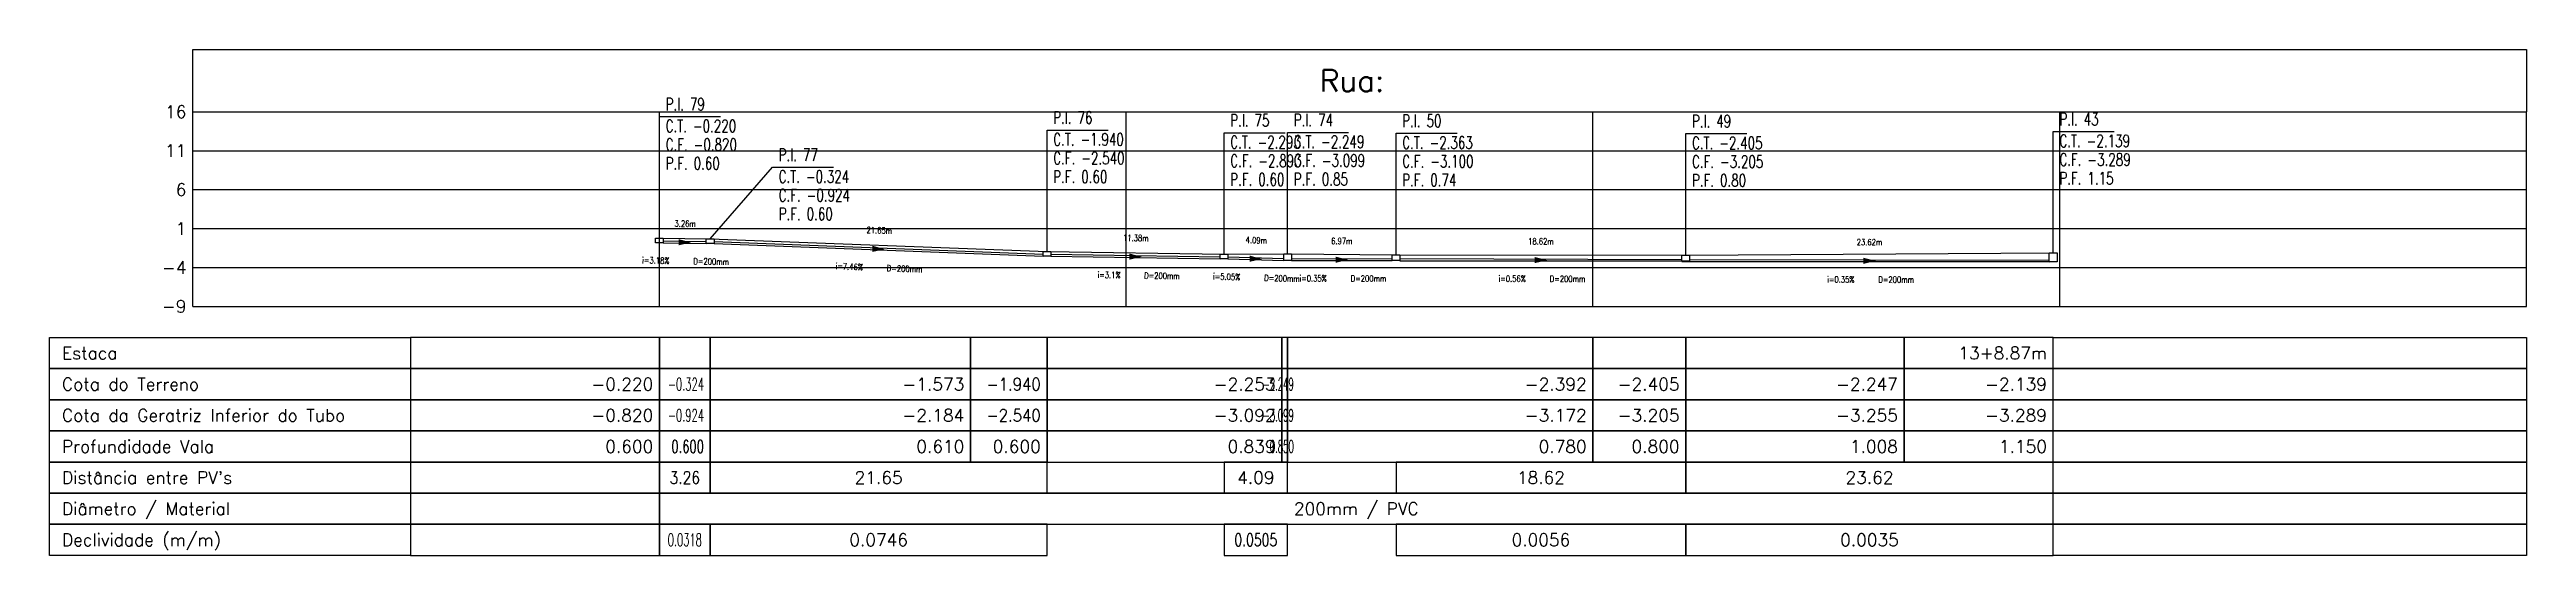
# Model space of a CAD drawing. Extents: x -6997814 to 14282083, y -16 to 289481930.
# Drawn here: x 364774 to 364933.2, y 7352828.1 to 7352860.6 of the extents above; entities that cross this region are included whole.
import ezdxf
from ezdxf.enums import TextEntityAlignment as Align

# ---------------------------------------------------------------- set-up
doc = ezdxf.new("R2010")
doc.units = 0
doc.header["$LTSCALE"] = 6.5
for name, color, linetype in [('Layer1', 250, 'CONTINUOUS'), ('PS_IND_COMPRIMENTO', 7, 'CONTINUOUS'), ('PS_IND_DIAMETRO', 7, 'CONTINUOUS'), ('PS_IND_FLUXO', 3, 'CONTINUOUS'), ('PS_IND_INCLINACAO', 7, 'CONTINUOUS'), ('PS_PERFIL_CAIXAS', 7, 'CONTINUOUS'), ('PS_PERFIL_COTA_LIN', 7, 'CONTINUOUS'), ('PS_PERFIL_COTA_TXT', 5, 'CONTINUOUS'), ('PS_PERFIL_GRADE', 8, 'CONTINUOUS'), ('PS_PERFIL_TERRENO', 3, 'CONTINUOUS'), ('PS_PERFIL_TITULOS', 5, 'CONTINUOUS'), ('PS_PERFIL_TUBO', 7, 'CONTINUOUS'), ('PS_PONTOS_IDENTIFICACAO_LIN', 7, 'CONTINUOUS'), ('PS_PONTOS_IDENTIFICACAO_TXT', 7, 'CONTINUOUS')]:
    doc.layers.add(name, color=color, linetype=linetype)
doc.styles.get("Standard").update_dxf_attribs({"font": 'simplex.shx'})

msp = doc.modelspace()

# ---------------------------------------------------------------- texts
at = {"layer": 'PS_IND_COMPRIMENTO', "lineweight": -2, "width": 0.8}
for s, rotation, p in [('3.26m', 358.9227029, (364814.86209, 7352849.43793)), ('21.65m', 357.8125072, (364827.34128, 7352849.00737)), ('11.38m', 359.0709073, (364843.82826, 7352848.51596)), ('4.09m', 358.352735, (364851.57452, 7352848.37587)), ('6.97m', 359.8923867, (364857.06928, 7352848.31874)), ('18.62m', 359.8340149, (364869.86609, 7352848.29791)), ('23.62m', 359.8965143, (364890.98351, 7352848.25079))]:
    msp.add_text(s, height=0.4, rotation=rotation, dxfattribs=at).set_placement(p, align=Align.MIDDLE_CENTER)
at = {"layer": 'PS_IND_DIAMETRO', "lineweight": -2, "width": 0.8}
for rotation, p in [(358.9227029, (364816.53666, 7352847.00601)), (357.8125072, (364828.96842, 7352846.54346)), (359.0709073, (364845.50912, 7352846.08838)), (358.352735, (364853.22482, 7352845.92742)), (359.8923867, (364858.78477, 7352845.91551)), (359.8340149, (364871.57913, 7352845.89294)), (359.8965143, (364892.69918, 7352845.84769))]:
    msp.add_text('D=200mm', height=0.4, rotation=rotation, dxfattribs=at).set_placement(p, align=Align.MIDDLE_CENTER)
at = {"layer": 'PS_IND_INCLINACAO', "lineweight": -2, "width": 0.8}
for s, rotation, p in [('i=3.18%', 358.9227029, (364812.97729, 7352847.07295)), ('i=7.46%', 357.8125072, (364825.41101, 7352846.67935)), ('i=3.1%', 359.0709073, (364842.10957, 7352846.14351)), ('i=5.05%', 358.352735, (364849.66629, 7352846.02975)), ('i=0.35%', 359.8923867, (364855.22478, 7352845.9222)), ('i=0.56%', 359.8340149, (364868.01914, 7352845.90325)), ('i=0.35%', 359.8965143, (364889.13918, 7352845.85412))]:
    msp.add_text(s, height=0.4, rotation=rotation, dxfattribs=at).set_placement(p, align=Align.MIDDLE_CENTER)
at = {"layer": 'PS_PERFIL_COTA_TXT', "lineweight": -2}
for s, p in [('Estaca', (364774.80821, 7352841.12417)), ('Cota do Terreno', (364774.80821, 7352839.12417)), ('Cota da Geratriz Inferior do Tubo', (364774.80821, 7352837.12417)), ('Profundidade Vala', (364774.80821, 7352835.12417)), ("Distância entre PV's", (364774.80821, 7352833.12417)), ('Diâmetro / Material', (364774.80821, 7352831.12417)), ('Declividade (m/m)', (364774.80821, 7352829.12417))]:
    msp.add_text(s, height=0.8, dxfattribs=at).set_placement(p, align=Align.MIDDLE_LEFT)
for s, p in [('13+8.87m', (364902.38896, 7352841.12417)), ('-0.220', (364812.80821, 7352839.12417)), ('-1.573', (364832.80821, 7352839.12417)), ('-2.253', (364852.80821, 7352839.12417)), ('-2.392', (364872.80821, 7352839.12417)), ('-2.405', (364878.77373, 7352839.12417)), ('-2.247', (364892.80821, 7352839.12417)), ('-2.139', (364902.38896, 7352839.12417)), ('-0.820', (364812.80821, 7352837.12417)), ('-2.184', (364832.80821, 7352837.12417)), ('-3.092', (364852.80821, 7352837.12417)), ('-3.172', (364872.80821, 7352837.12417)), ('-3.205', (364878.77373, 7352837.12417)), ('-3.255', (364892.80821, 7352837.12417)), ('-3.289', (364902.38896, 7352837.12417)), ('0.600', (364812.80821, 7352835.12417)), ('0.610', (364832.80821, 7352835.12417)), ('0.600', (364837.72012, 7352835.12417)), ('0.839', (364852.80821, 7352835.12417)), ('0.780', (364872.80821, 7352835.12417)), ('0.800', (364878.77373, 7352835.12417)), ('1.008', (364892.80821, 7352835.12417)), ('1.150', (364902.38896, 7352835.12417))]:
    msp.add_text(s, height=0.8, dxfattribs=at).set_placement(p, align=Align.MIDDLE_RIGHT)
for s, width, p in [('-0.324', 0.582611, (364816.07084, 7352839.12417)), ('-1.940', 0.877126, (364837.72012, 7352839.12417)), ('-2.249', 0.5, (364853.98257, 7352839.12417)), ('-0.924', 0.582611, (364816.07084, 7352837.12417)), ('-2.540', 0.877126, (364837.72012, 7352837.12417)), ('-3.099', 0.5, (364853.98257, 7352837.12417)), ('0.600', 0.679713, (364816.07084, 7352835.12417)), ('0.850', 0.5, (364853.98257, 7352835.12417))]:
    msp.add_text(s, height=0.8, dxfattribs=dict(at, width=width)).set_placement(p, align=Align.MIDDLE_RIGHT)
for s, width, p in [('3.26', 0.815656, (364814.83952, 7352833.12417)), ('0.0318', 0.582611, (364814.83952, 7352829.12417)), ('0.0505', 0.729478, (364851.54003, 7352829.12417))]:
    msp.add_text(s, height=0.8, dxfattribs=dict(at, width=width)).set_placement(p, align=Align.MIDDLE_CENTER)
for s, p in [('21.65', (364827.29548, 7352833.12417)), ('4.09', (364851.54003, 7352833.12417)), ('18.62', (364869.86261, 7352833.12417)), ('23.62', (364890.98135, 7352833.12417)), ('200mm / PVC', (364857.99859, 7352831.12417)), ('0.0746', (364827.29548, 7352829.12417)), ('0.0056', (364869.86261, 7352829.12417)), ('0.0035', (364890.98135, 7352829.12417))]:
    msp.add_text(s, height=0.8, dxfattribs=at).set_placement(p, align=Align.MIDDLE_CENTER)
at = {"layer": 'PS_PERFIL_TITULOS', "lineweight": -2}
msp.add_text('Rua: ', height=1.4, dxfattribs=at).set_placement((364858.20821, 7352858.62417), align=Align.MIDDLE_CENTER)
at = {"layer": 'PS_PONTOS_IDENTIFICACAO_TXT', "lineweight": -2, "width": 0.7}
for s, p in [('P.I. 79', (364813.60821, 7352856.71412)), ('C.T. -0.220', (364813.60821, 7352855.31412)), ('P.I. 76', (364838.52012, 7352855.85432)), ('P.I. 75', (364849.89749, 7352855.67792)), ('P.I. 74', (364853.98257, 7352855.69982)), ('P.I. 50', (364860.95149, 7352855.64252)), ('P.I. 49', (364879.57373, 7352855.62167)), ('P.I. 43', (364903.18896, 7352855.75492)), ('C.F. -0.820', (364813.60821, 7352854.11412)), ('P.I. 77', (364820.87084, 7352853.46217)), ('C.T. -1.940', (364838.52012, 7352854.45432)), ('C.T. -2.293', (364849.89749, 7352854.27792)), ('C.T. -2.249', (364853.98257, 7352854.29982)), ('C.T. -2.363', (364860.95149, 7352854.24252)), ('C.T. -2.405', (364879.57373, 7352854.22167)), ('C.T. -2.139', (364903.18896, 7352854.35492)), ('P.F. 0.60', (364813.60821, 7352852.91412)), ('C.T. -0.324', (364820.87084, 7352852.06217)), ('C.F. -2.540', (364838.52012, 7352853.25432)), ('P.F. 0.60', (364838.52012, 7352852.05432)), ('C.F. -2.893', (364849.89749, 7352853.07792)), ('P.F. 0.60', (364849.89749, 7352851.87792)), ('C.F. -3.099', (364853.98257, 7352853.09982)), ('P.F. 0.85', (364853.98257, 7352851.89982)), ('C.F. -3.100', (364860.95149, 7352853.04252)), ('P.F. 0.74', (364860.95149, 7352851.84252)), ('C.F. -3.205', (364879.57373, 7352853.02167)), ('P.F. 0.80', (364879.57373, 7352851.82167)), ('C.F. -3.289', (364903.18896, 7352853.15492)), ('P.F. 1.15', (364903.18896, 7352851.95492)), ('C.F. -0.924', (364820.87084, 7352850.86217)), ('P.F. 0.60', (364820.87084, 7352849.66217))]:
    msp.add_text(s, height=0.8, dxfattribs=at).set_placement(p)

# ---------------------------------------------------------------- blocks, each defined once
blk = doc.blocks.new('*U535')
at = {"layer": 'PS_PERFIL_GRADE', "linetype": 'Continuous', "lineweight": -2}
for p, q in [((0, 0), (0, 12.5)), ((0, 12.5), (150, 12.5)), ((30, 0), (30, 12.5)), ((60, 0), (60, 12.5)), ((90, 0), (90, 12.5)), ((120, 0), (120, 12.5)), ((150, 0), (150, 12.5)), ((0, 10), (150, 10)), ((0, 7.5), (150, 7.5)), ((0, 5), (150, 5)), ((0, 2.5), (150, 2.5)), ((0, 0), (150, 0))]:
    blk.add_line(p, q, dxfattribs=at)
blk.add_lwpolyline([(0, 12.5), (0, 16.5), (150, 16.5), (150, 12.5)], dxfattribs=at)
at = {"layer": 'PS_PERFIL_GRADE', "lineweight": -2}
for s, p in [('16', (-0.4, 12.5)), ('11', (-0.4, 10)), ('6', (-0.4, 7.5)), ('1', (-0.4, 5)), ('-4', (-0.4, 2.5)), ('-9', (-0.4, 0))]:
    blk.add_text(s, height=0.8, dxfattribs=at).set_placement(p, align=Align.MIDDLE_RIGHT)

# ---------------------------------------------------------------- linework, layer by layer
at = {"layer": 'Layer1', "lineweight": -2}
for p, q in [((364878.92373, 7352847.02167), (364860.80149, 7352847.02167)), ((364902.53896, 7352846.97992), (364878.92373, 7352846.97992))]:
    msp.add_line(p, q, dxfattribs=at)
at = {"layer": 'PS_IND_FLUXO', "lineweight": -2}
for points in [[(364814.43959, 7352848.24566, 0.4, 0, 0), (364815.23945, 7352848.23062, 0, 0, 0)], [(364826.89577, 7352847.82351, 0.4, 0, 0), (364827.69518, 7352847.79297, 0, 0, 0)], [(364843.40886, 7352847.3226, 0.4, 0, 0), (364844.20875, 7352847.30963, 0, 0, 0)], [(364851.14019, 7352847.18786, 0.4, 0, 0), (364851.93986, 7352847.16487, 0, 0, 0)], [(364856.66703, 7352847.11949, 0.4, 0, 0), (364857.46703, 7352847.11799, 0, 0, 0)], [(364869.46261, 7352847.09907, 0.4, 0, 0), (364870.26261, 7352847.09676, 0, 0, 0)], [(364890.58135, 7352847.05151, 0.4, 0, 0), (364891.38135, 7352847.05007, 0, 0, 0)]]:
    msp.add_lwpolyline(points, format="xyseb", dxfattribs=at)
at = {"layer": 'PS_PERFIL_CAIXAS', "linetype": 'Continuous', "lineweight": -2}
for points in [[(364812.95821, 7352848.51412), (364813.45821, 7352848.51412), (364813.45821, 7352848.21412), (364812.95821, 7352848.21412)], [(364816.22084, 7352848.46217), (364816.72084, 7352848.46217), (364816.72084, 7352848.16217), (364816.22084, 7352848.16217)], [(364837.87012, 7352847.65432), (364838.37012, 7352847.65432), (364838.37012, 7352847.35432), (364837.87012, 7352847.35432)], [(364849.24749, 7352847.47792), (364849.74749, 7352847.47792), (364849.74749, 7352847.17792), (364849.24749, 7352847.17792)], [(364853.33257, 7352847.49982), (364853.83257, 7352847.49982), (364853.83257, 7352847.07482), (364853.33257, 7352847.07482)], [(364860.30149, 7352847.44252), (364860.80149, 7352847.44252), (364860.80149, 7352847.07417), (364860.30149, 7352847.07417)], [(364878.92373, 7352847.42167), (364879.42373, 7352847.42167), (364879.42373, 7352847.02167), (364878.92373, 7352847.02167)], [(364902.53896, 7352847.55492), (364903.03896, 7352847.55492), (364903.03896, 7352846.97992), (364902.53896, 7352846.97992)]]:
    msp.add_lwpolyline(points, close=True, dxfattribs=at)
at = {"layer": 'PS_PERFIL_COTA_LIN', "linetype": 'Continuous', "lineweight": -2}
for points in [[(364797.20821, 7352842.12417), (364797.20821, 7352840.12417), (364774.00821, 7352840.12417), (364774.00821, 7352842.12417)], [(364797.20821, 7352842.12417), (364797.20821, 7352840.12417), (364813.20821, 7352840.12417), (364813.20821, 7352842.12417)], [(364813.20821, 7352842.12417), (364813.20821, 7352840.12417), (364816.47084, 7352840.12417), (364816.47084, 7352842.12417)], [(364816.47084, 7352842.12417), (364816.47084, 7352840.12417), (364833.20821, 7352840.12417), (364833.20821, 7352842.12417)], [(364833.20821, 7352842.12417), (364833.20821, 7352840.12417), (364838.12012, 7352840.12417), (364838.12012, 7352842.12417)], [(364838.12012, 7352842.12417), (364838.12012, 7352840.12417), (364853.20821, 7352840.12417), (364853.20821, 7352842.12417)], [(364853.20821, 7352842.12417), (364853.20821, 7352840.12417), (364853.58257, 7352840.12417), (364853.58257, 7352842.12417)], [(364853.58257, 7352842.12417), (364853.58257, 7352840.12417), (364873.20821, 7352840.12417), (364873.20821, 7352842.12417)], [(364873.20821, 7352842.12417), (364873.20821, 7352840.12417), (364879.17373, 7352840.12417), (364879.17373, 7352842.12417)], [(364879.17373, 7352842.12417), (364879.17373, 7352840.12417), (364893.20821, 7352840.12417), (364893.20821, 7352842.12417)], [(364893.20821, 7352842.12417), (364893.20821, 7352840.12417), (364902.78896, 7352840.12417), (364902.78896, 7352842.12417)], [(364933.20821, 7352842.12417), (364933.20821, 7352840.12417), (364902.78896, 7352840.12417), (364902.78896, 7352842.12417)], [(364797.20821, 7352840.12417), (364797.20821, 7352838.12417), (364774.00821, 7352838.12417), (364774.00821, 7352840.12417)], [(364797.20821, 7352840.12417), (364797.20821, 7352838.12417), (364813.20821, 7352838.12417), (364813.20821, 7352840.12417)], [(364813.20821, 7352840.12417), (364813.20821, 7352838.12417), (364816.47084, 7352838.12417), (364816.47084, 7352840.12417)], [(364816.47084, 7352840.12417), (364816.47084, 7352838.12417), (364833.20821, 7352838.12417), (364833.20821, 7352840.12417)], [(364833.20821, 7352840.12417), (364833.20821, 7352838.12417), (364838.12012, 7352838.12417), (364838.12012, 7352840.12417)], [(364838.12012, 7352840.12417), (364838.12012, 7352838.12417), (364853.20821, 7352838.12417), (364853.20821, 7352840.12417)], [(364853.20821, 7352840.12417), (364853.20821, 7352838.12417), (364853.58257, 7352838.12417), (364853.58257, 7352840.12417)], [(364853.58257, 7352840.12417), (364853.58257, 7352838.12417), (364873.20821, 7352838.12417), (364873.20821, 7352840.12417)], [(364873.20821, 7352840.12417), (364873.20821, 7352838.12417), (364879.17373, 7352838.12417), (364879.17373, 7352840.12417)], [(364879.17373, 7352840.12417), (364879.17373, 7352838.12417), (364893.20821, 7352838.12417), (364893.20821, 7352840.12417)], [(364893.20821, 7352840.12417), (364893.20821, 7352838.12417), (364902.78896, 7352838.12417), (364902.78896, 7352840.12417)], [(364933.20821, 7352840.12417), (364933.20821, 7352838.12417), (364902.78896, 7352838.12417), (364902.78896, 7352840.12417)], [(364797.20821, 7352838.12417), (364797.20821, 7352836.12417), (364774.00821, 7352836.12417), (364774.00821, 7352838.12417)], [(364797.20821, 7352838.12417), (364797.20821, 7352836.12417), (364813.20821, 7352836.12417), (364813.20821, 7352838.12417)], [(364813.20821, 7352838.12417), (364813.20821, 7352836.12417), (364816.47084, 7352836.12417), (364816.47084, 7352838.12417)], [(364816.47084, 7352838.12417), (364816.47084, 7352836.12417), (364833.20821, 7352836.12417), (364833.20821, 7352838.12417)], [(364833.20821, 7352838.12417), (364833.20821, 7352836.12417), (364838.12012, 7352836.12417), (364838.12012, 7352838.12417)], [(364838.12012, 7352838.12417), (364838.12012, 7352836.12417), (364853.20821, 7352836.12417), (364853.20821, 7352838.12417)], [(364853.20821, 7352838.12417), (364853.20821, 7352836.12417), (364853.58257, 7352836.12417), (364853.58257, 7352838.12417)], [(364853.58257, 7352838.12417), (364853.58257, 7352836.12417), (364873.20821, 7352836.12417), (364873.20821, 7352838.12417)], [(364873.20821, 7352838.12417), (364873.20821, 7352836.12417), (364879.17373, 7352836.12417), (364879.17373, 7352838.12417)], [(364879.17373, 7352838.12417), (364879.17373, 7352836.12417), (364893.20821, 7352836.12417), (364893.20821, 7352838.12417)], [(364893.20821, 7352838.12417), (364893.20821, 7352836.12417), (364902.78896, 7352836.12417), (364902.78896, 7352838.12417)], [(364933.20821, 7352838.12417), (364933.20821, 7352836.12417), (364902.78896, 7352836.12417), (364902.78896, 7352838.12417)], [(364797.20821, 7352836.12417), (364797.20821, 7352834.12417), (364774.00821, 7352834.12417), (364774.00821, 7352836.12417)], [(364797.20821, 7352836.12417), (364797.20821, 7352834.12417), (364813.20821, 7352834.12417), (364813.20821, 7352836.12417)], [(364813.20821, 7352836.12417), (364813.20821, 7352834.12417), (364816.47084, 7352834.12417), (364816.47084, 7352836.12417)], [(364816.47084, 7352836.12417), (364816.47084, 7352834.12417), (364833.20821, 7352834.12417), (364833.20821, 7352836.12417)], [(364833.20821, 7352836.12417), (364833.20821, 7352834.12417), (364838.12012, 7352834.12417), (364838.12012, 7352836.12417)], [(364838.12012, 7352836.12417), (364838.12012, 7352834.12417), (364853.20821, 7352834.12417), (364853.20821, 7352836.12417)], [(364853.20821, 7352836.12417), (364853.20821, 7352834.12417), (364853.58257, 7352834.12417), (364853.58257, 7352836.12417)], [(364853.58257, 7352836.12417), (364853.58257, 7352834.12417), (364873.20821, 7352834.12417), (364873.20821, 7352836.12417)], [(364873.20821, 7352836.12417), (364873.20821, 7352834.12417), (364879.17373, 7352834.12417), (364879.17373, 7352836.12417)], [(364879.17373, 7352836.12417), (364879.17373, 7352834.12417), (364893.20821, 7352834.12417), (364893.20821, 7352836.12417)], [(364893.20821, 7352836.12417), (364893.20821, 7352834.12417), (364902.78896, 7352834.12417), (364902.78896, 7352836.12417)], [(364933.20821, 7352836.12417), (364933.20821, 7352834.12417), (364902.78896, 7352834.12417), (364902.78896, 7352836.12417)], [(364797.20821, 7352834.12417), (364797.20821, 7352832.12417), (364774.00821, 7352832.12417), (364774.00821, 7352834.12417)], [(364797.20821, 7352834.12417), (364797.20821, 7352832.12417), (364813.20821, 7352832.12417), (364813.20821, 7352834.12417)], [(364813.20821, 7352834.12417), (364813.20821, 7352832.12417), (364816.47084, 7352832.12417), (364816.47084, 7352834.12417)], [(364816.47084, 7352834.12417), (364816.47084, 7352832.12417), (364838.12012, 7352832.12417), (364838.12012, 7352834.12417)], [(364849.49749, 7352834.12417), (364849.49749, 7352832.12417), (364853.58257, 7352832.12417), (364853.58257, 7352834.12417)], [(364860.55149, 7352834.12417), (364860.55149, 7352832.12417), (364879.17373, 7352832.12417), (364879.17373, 7352834.12417)], [(364879.17373, 7352834.12417), (364879.17373, 7352832.12417), (364902.78896, 7352832.12417), (364902.78896, 7352834.12417)], [(364933.20821, 7352834.12417), (364933.20821, 7352832.12417), (364902.78896, 7352832.12417), (364902.78896, 7352834.12417)], [(364797.20821, 7352832.12417), (364797.20821, 7352830.12417), (364774.00821, 7352830.12417), (364774.00821, 7352832.12417)], [(364797.20821, 7352832.12417), (364797.20821, 7352830.12417), (364813.20821, 7352830.12417), (364813.20821, 7352832.12417)], [(364813.20821, 7352832.12417), (364813.20821, 7352830.12417), (364902.78896, 7352830.12417), (364902.78896, 7352832.12417)], [(364933.20821, 7352832.12417), (364933.20821, 7352830.12417), (364902.78896, 7352830.12417), (364902.78896, 7352832.12417)], [(364797.20821, 7352830.12417), (364797.20821, 7352828.12417), (364774.00821, 7352828.12417), (364774.00821, 7352830.12417)], [(364797.20821, 7352830.12417), (364797.20821, 7352828.12417), (364813.20821, 7352828.12417), (364813.20821, 7352830.12417)], [(364813.20821, 7352830.12417), (364813.20821, 7352828.12417), (364816.47084, 7352828.12417), (364816.47084, 7352830.12417)], [(364816.47084, 7352830.12417), (364816.47084, 7352828.12417), (364838.12012, 7352828.12417), (364838.12012, 7352830.12417)], [(364849.49749, 7352830.12417), (364849.49749, 7352828.12417), (364853.58257, 7352828.12417), (364853.58257, 7352830.12417)], [(364860.55149, 7352830.12417), (364860.55149, 7352828.12417), (364879.17373, 7352828.12417), (364879.17373, 7352830.12417)], [(364879.17373, 7352830.12417), (364879.17373, 7352828.12417), (364902.78896, 7352828.12417), (364902.78896, 7352830.12417)], [(364933.20821, 7352830.12417), (364933.20821, 7352828.12417), (364902.78896, 7352828.12417), (364902.78896, 7352830.12417)]]:
    msp.add_lwpolyline(points, close=True, dxfattribs=at)
for points in [[(364813.20821, 7352834.12417), (364816.47084, 7352834.12417)], [(364833.20821, 7352834.12417), (364838.12012, 7352834.12417)], [(364853.20821, 7352834.12417), (364853.58257, 7352834.12417)], [(364873.20821, 7352834.12417), (364879.17373, 7352834.12417)], [(364893.20821, 7352834.12417), (364902.78896, 7352834.12417)], [(364797.20821, 7352832.12417), (364813.20821, 7352832.12417)], [(364813.20821, 7352832.12417), (364816.47084, 7352832.12417)], [(364813.20821, 7352832.12417), (364816.47084, 7352832.12417)], [(364816.47084, 7352832.12417), (364833.20821, 7352832.12417)], [(364833.20821, 7352832.12417), (364838.12012, 7352832.12417)], [(364833.20821, 7352832.12417), (364838.12012, 7352832.12417)], [(364838.12012, 7352832.12417), (364853.20821, 7352832.12417)], [(364853.20821, 7352832.12417), (364853.58257, 7352832.12417)], [(364853.20821, 7352832.12417), (364853.58257, 7352832.12417)], [(364853.58257, 7352832.12417), (364873.20821, 7352832.12417)], [(364873.20821, 7352832.12417), (364879.17373, 7352832.12417)], [(364873.20821, 7352832.12417), (364879.17373, 7352832.12417)], [(364893.20821, 7352832.12417), (364902.78896, 7352832.12417)], [(364893.20821, 7352832.12417), (364902.78896, 7352832.12417)], [(364797.20821, 7352830.12417), (364813.20821, 7352830.12417)], [(364813.20821, 7352830.12417), (364816.47084, 7352830.12417)], [(364813.20821, 7352830.12417), (364816.47084, 7352830.12417)], [(364816.47084, 7352830.12417), (364833.20821, 7352830.12417)], [(364833.20821, 7352830.12417), (364838.12012, 7352830.12417)], [(364833.20821, 7352830.12417), (364838.12012, 7352830.12417)], [(364838.12012, 7352830.12417), (364853.20821, 7352830.12417)], [(364853.20821, 7352830.12417), (364853.58257, 7352830.12417)], [(364853.20821, 7352830.12417), (364853.58257, 7352830.12417)], [(364853.58257, 7352830.12417), (364873.20821, 7352830.12417)], [(364873.20821, 7352830.12417), (364879.17373, 7352830.12417)], [(364873.20821, 7352830.12417), (364879.17373, 7352830.12417)], [(364893.20821, 7352830.12417), (364902.78896, 7352830.12417)], [(364893.20821, 7352830.12417), (364902.78896, 7352830.12417)], [(364813.20821, 7352828.12417), (364816.47084, 7352828.12417)], [(364833.20821, 7352828.12417), (364838.12012, 7352828.12417)], [(364853.20821, 7352828.12417), (364853.58257, 7352828.12417)], [(364873.20821, 7352828.12417), (364879.17373, 7352828.12417)], [(364893.20821, 7352828.12417), (364902.78896, 7352828.12417)]]:
    msp.add_lwpolyline(points, dxfattribs=at)
at = {"layer": 'PS_PERFIL_TERRENO', "linetype": 'Continuous', "lineweight": -2}
msp.add_lwpolyline([(364813.20821, 7352848.51412), (364816.47084, 7352848.46217), (364838.12012, 7352847.65432), (364849.49749, 7352847.47792), (364853.58257, 7352847.49982), (364860.55149, 7352847.44252), (364879.17373, 7352847.42167), (364902.78896, 7352847.55492), (364902.78896, 7352847.55492), (364902.78896, 7352847.55492)], dxfattribs=at)
at = {"layer": 'PS_PERFIL_TUBO', "linetype": 'Continuous', "lineweight": -2}
for points in [[(364813.45821, 7352848.21412), (364816.22084, 7352848.16217), (364816.22084, 7352848.26217), (364813.45821, 7352848.31412)], [(364816.72084, 7352848.16217), (364837.87012, 7352847.35432), (364837.87012, 7352847.45432), (364816.72084, 7352848.26217)], [(364838.37012, 7352847.35432), (364849.24749, 7352847.17792), (364849.24749, 7352847.27792), (364838.37012, 7352847.45432)], [(364849.74749, 7352847.17792), (364853.33257, 7352847.07482), (364853.33257, 7352847.17482), (364849.74749, 7352847.27792)], [(364853.83257, 7352847.07482), (364860.30149, 7352847.06267), (364860.30149, 7352847.16267), (364853.83257, 7352847.17482)], [(364860.80149, 7352847.07417), (364878.92373, 7352847.02167), (364878.92373, 7352847.12167), (364860.80149, 7352847.17417)], [(364879.42373, 7352847.02167), (364902.53896, 7352846.97992), (364902.53896, 7352847.07992), (364879.42373, 7352847.12167)]]:
    msp.add_lwpolyline(points, close=True, dxfattribs=at)
at = {"layer": 'PS_PONTOS_IDENTIFICACAO_LIN', "linetype": 'Continuous', "lineweight": -2}
for points in [[(364813.20821, 7352848.51412), (364813.20821, 7352856.31412), (364817.12821, 7352856.31412)], [(364838.12012, 7352847.65432), (364838.12012, 7352855.45432), (364842.04012, 7352855.45432)], [(364849.49749, 7352847.47792), (364849.49749, 7352855.27792), (364853.41749, 7352855.27792)], [(364853.58257, 7352847.49982), (364853.58257, 7352855.29982), (364857.50257, 7352855.29982)], [(364860.55149, 7352847.44252), (364860.55149, 7352855.24252), (364864.47149, 7352855.24252)], [(364879.17373, 7352847.42167), (364879.17373, 7352855.22167), (364883.09373, 7352855.22167)], [(364902.78896, 7352847.55492), (364902.78896, 7352855.35492), (364906.70896, 7352855.35492)], [(364816.47084, 7352848.46217), (364820.47084, 7352853.06217), (364824.39084, 7352853.06217)]]:
    msp.add_lwpolyline(points, dxfattribs=at)

# ---------------------------------------------------------------- block references
at = {"layer": 'PS_PERFIL_GRADE', "lineweight": -2}
msp.add_blockref('*U535', (364783.20821, 7352844.12417), dxfattribs=at)

msp.set_redraw_order([(e.dxf.handle, doc.entitydb.next_handle()) for e in msp.query("TEXT MTEXT ATTDEF DIMENSION ARC_DIMENSION")])  # texts and dimensions are drawn at this point

doc.saveas('drawing.dxf')
